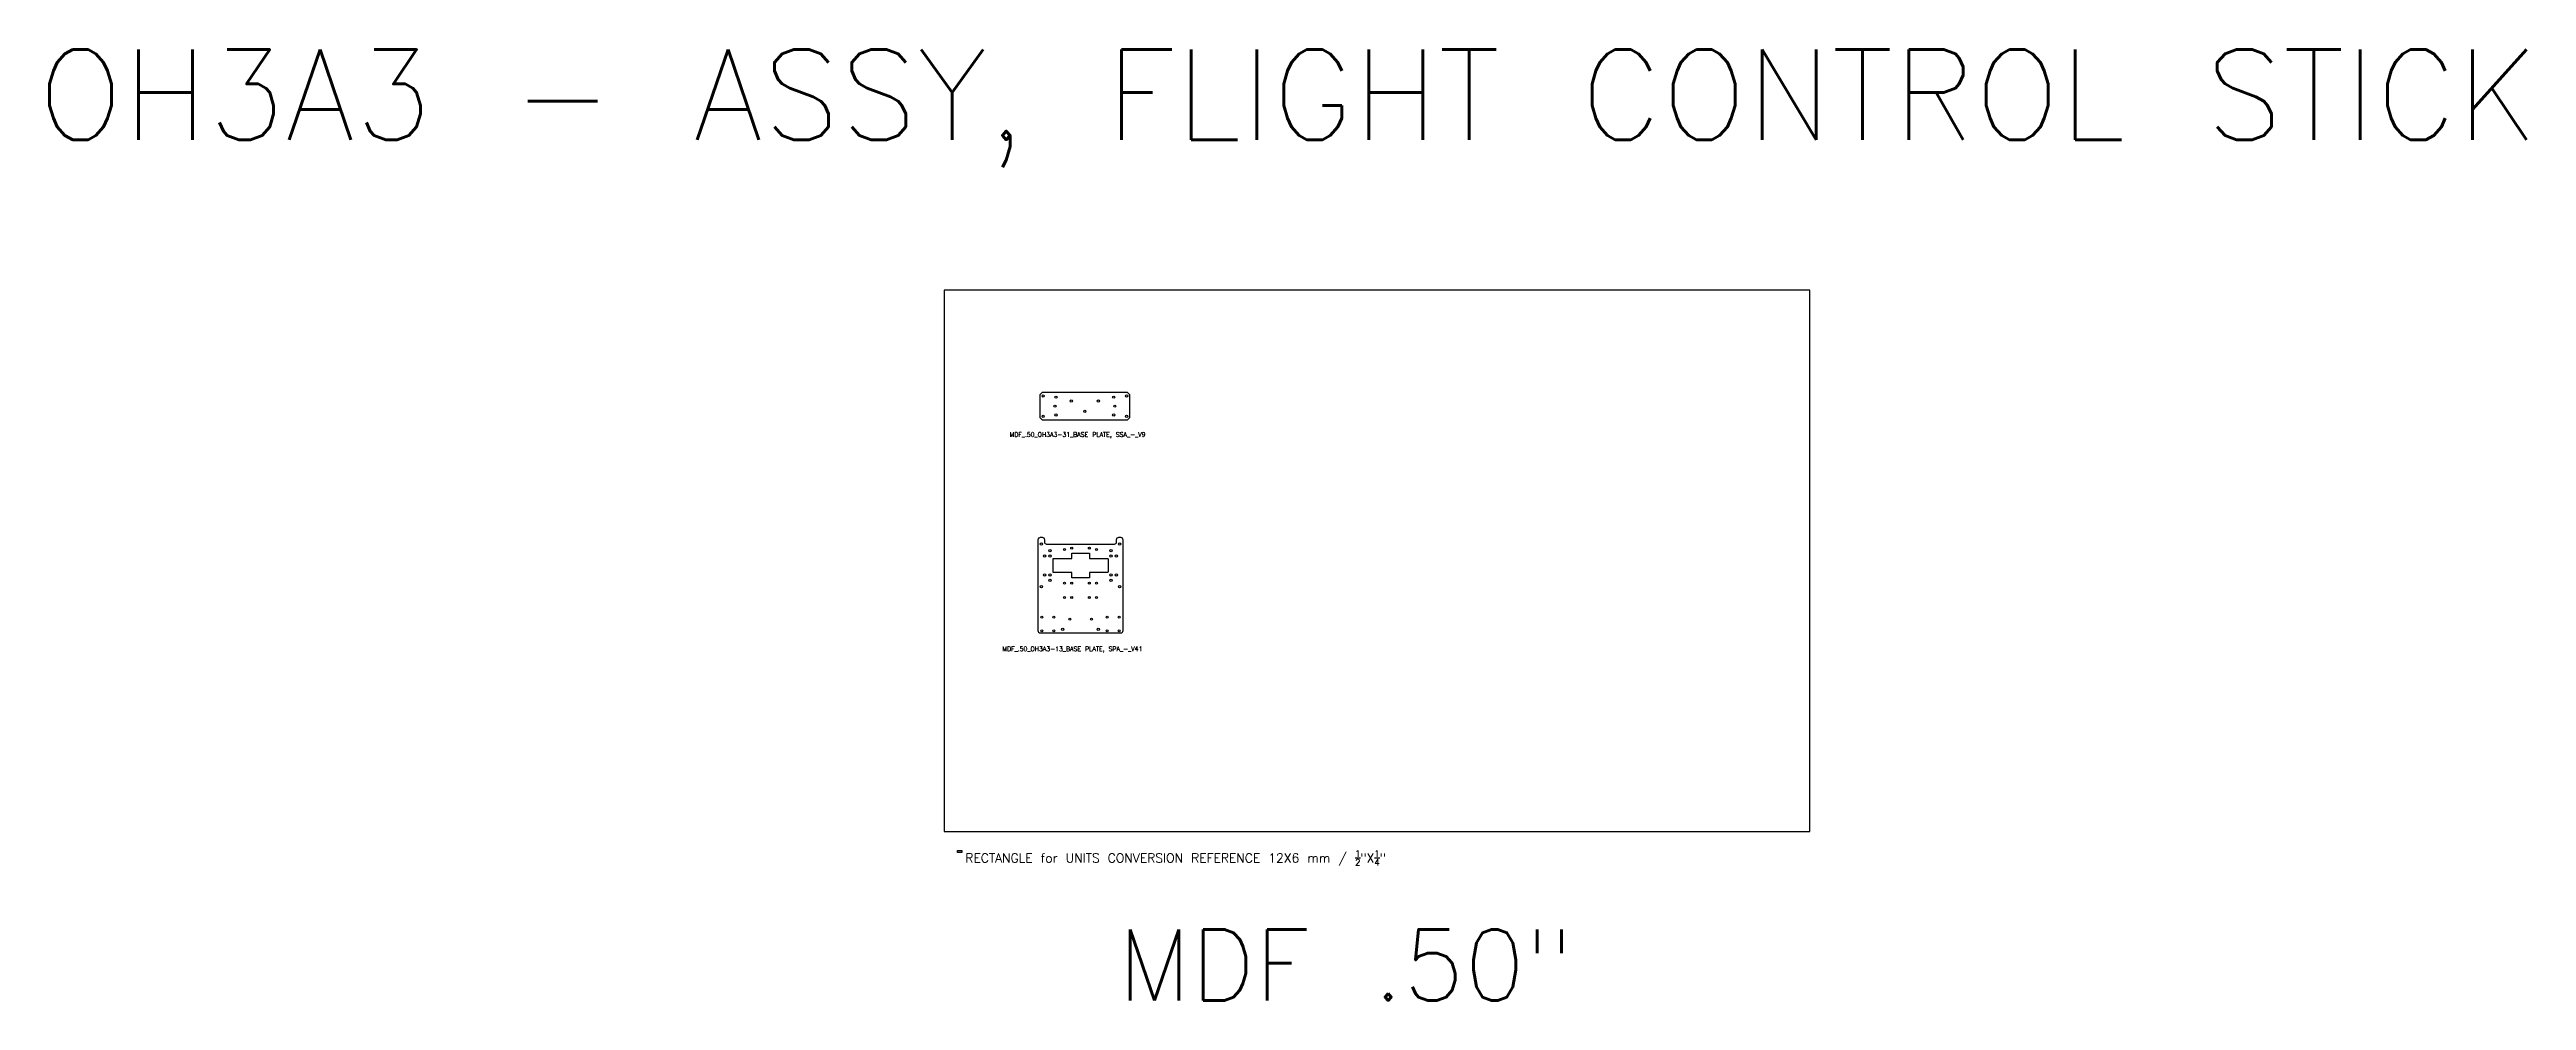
# Model space of a CAD drawing. Header units: inches. Extents: x 109 to 1721, y 29 to 669.
# Drawn here: x 1090.4 to 1365.1, y 29.7 to 135.1 of the extents above; entities that cross this region are included whole.
import ezdxf

# ---------------------------------------------------------------- set-up
doc = ezdxf.new("R2010")
doc.units = ezdxf.units.IN
doc.header["$LTSCALE"] = 0.03937
doc.header["$MEASUREMENT"] = 0
doc.styles.get("Standard").update_dxf_attribs({"font": 'txt.shx'})

msp = doc.modelspace()

# ---------------------------------------------------------------- texts
at = {"color": 0}
msp.add_text('OH3A3 - ASSY, FLIGHT CONTROL STICK', height=10, dxfattribs=at).set_placement((1089.09, 125.14))
for s, height, p in [('MDF_.50_OH3A3-31_BASE PLATE, SSA_-_V9', 0.5, (1196.86, 92.19)), ('MDF_.50_OH3A3-13_BASE PLATE, SPA_-_V41', 0.5, (1196.06, 68.42)), ('MDF .50"', 7.874, (1208.88, 29.69))]:
    msp.add_text(s, height=height).set_placement(p)
at = {"insert": (1191.95, 46.33), "char_height": 1, "attachment_point": 1}
msp.add_mtext_dynamic_manual_height_columns('\\A1;RECTANGLE for UNITS CONVERSION REFERENCE 12X6 mm / {\\H0.7x;\\S1/2;}"X{\\H0.7x;\\S1/4;\\H1.42857x;"}', width=54.2994, gutter_width=0, heights=[0.0236], dxfattribs=at)

# ---------------------------------------------------------------- linework, layer by layer
at = {"color": 0, "linetype": 'ByBlock', "lineweight": -2}
msp.add_lwpolyline([(1285.6, 48.44), (1285.6, 108.44), (1189.6, 108.44), (1189.6, 48.44)], close=True, dxfattribs=at)
for points in [[(1210.2, 94.34), (1210.2, 96.84), (1209.95, 97.09), (1200.45, 97.09), (1200.2, 96.84), (1200.2, 94.34), (1200.45, 94.09), (1209.95, 94.09)], [(1191.06, 46.32), (1191.54, 46.32), (1191.54, 46.08), (1191.06, 46.08)]]:
    msp.add_lwpolyline(points, close=True)
for points in [[(1209.19, 70.45, 0.414214), (1209.44, 70.7), (1209.44, 80.76, 0.414214), (1209.19, 81.01), (1208.94, 81.01, 0.414214), (1208.69, 80.76), (1208.69, 80.51, -0.414214), (1208.44, 80.26), (1201, 80.26, -0.414214), (1200.75, 80.51), (1200.75, 80.76, 0.414214), (1200.5, 81.01), (1200.25, 81.01, 0.414214), (1200, 80.76), (1200, 70.7, 0.414214), (1200.25, 70.45)], [(1203.74, 78.71), (1203.74, 79.3), (1205.7, 79.3), (1205.7, 78.71), (1207.71, 78.71, -0.414214), (1207.77, 78.65), (1207.77, 77.2, -0.414214), (1207.71, 77.14), (1205.7, 77.14), (1205.7, 76.55), (1203.74, 76.55), (1203.74, 77.14), (1201.73, 77.14, -0.414214), (1201.67, 77.2), (1201.67, 78.65, -0.414214), (1201.73, 78.71)]]:
    msp.add_lwpolyline(points, format="xyb", close=True)
for centre, radius in [((1200.58, 96.72), 0.128), ((1202, 96.58), 0.114), ((1203.7, 96.16), 0.128), ((1206.7, 96.16), 0.128), ((1208.4, 96.58), 0.114), ((1209.83, 96.72), 0.128), ((1200.58, 94.47), 0.128), ((1201.89, 95.59), 0.114), ((1202, 94.61), 0.114), ((1205.2, 95.03), 0.128), ((1208.4, 94.61), 0.114), ((1208.52, 95.59), 0.114), ((1209.83, 94.47), 0.128), ((1200.39, 80.29), 0.13), ((1201.33, 79.56), 0.126), ((1202.95, 79.7), 0.108), ((1203.74, 79.84), 0.108), ((1205.7, 79.84), 0.108), ((1206.49, 79.7), 0.108), ((1208.11, 79.56), 0.126), ((1209.05, 80.29), 0.13), ((1200.74, 78.97), 0.126), ((1200.74, 76.88), 0.126), ((1201.33, 78.97), 0.126), ((1201.33, 76.88), 0.126), ((1208.11, 78.97), 0.126), ((1208.11, 76.88), 0.126), ((1208.7, 78.97), 0.126), ((1208.7, 76.88), 0.126), ((1200.39, 75.56), 0.13), ((1201.33, 76.29), 0.126), ((1202.95, 75.96), 0.108), ((1202.95, 74.38), 0.108), ((1203.74, 75.96), 0.108), ((1203.74, 74.38), 0.108), ((1205.7, 75.96), 0.108), ((1205.7, 74.38), 0.108), ((1206.49, 75.96), 0.108), ((1206.49, 74.38), 0.108), ((1208.11, 76.29), 0.126), ((1209.05, 75.56), 0.13), ((1200.42, 72.18), 0.108), ((1201.76, 72.18), 0.108), ((1203.53, 71.97), 0.114), ((1205.95, 71.97), 0.114), ((1207.68, 72.18), 0.108), ((1209.02, 72.18), 0.108), ((1200.42, 70.68), 0.108), ((1201.76, 70.68), 0.108), ((1202.75, 70.84), 0.13), ((1206.69, 70.84), 0.13), ((1207.68, 70.68), 0.108), ((1209.02, 70.68), 0.108)]:
    msp.add_circle(centre, radius)

msp.set_redraw_order([(e.dxf.handle, doc.entitydb.next_handle()) for e in msp.query("TEXT MTEXT ATTDEF DIMENSION ARC_DIMENSION")])  # texts and dimensions are drawn at this point

doc.saveas('drawing.dxf')
